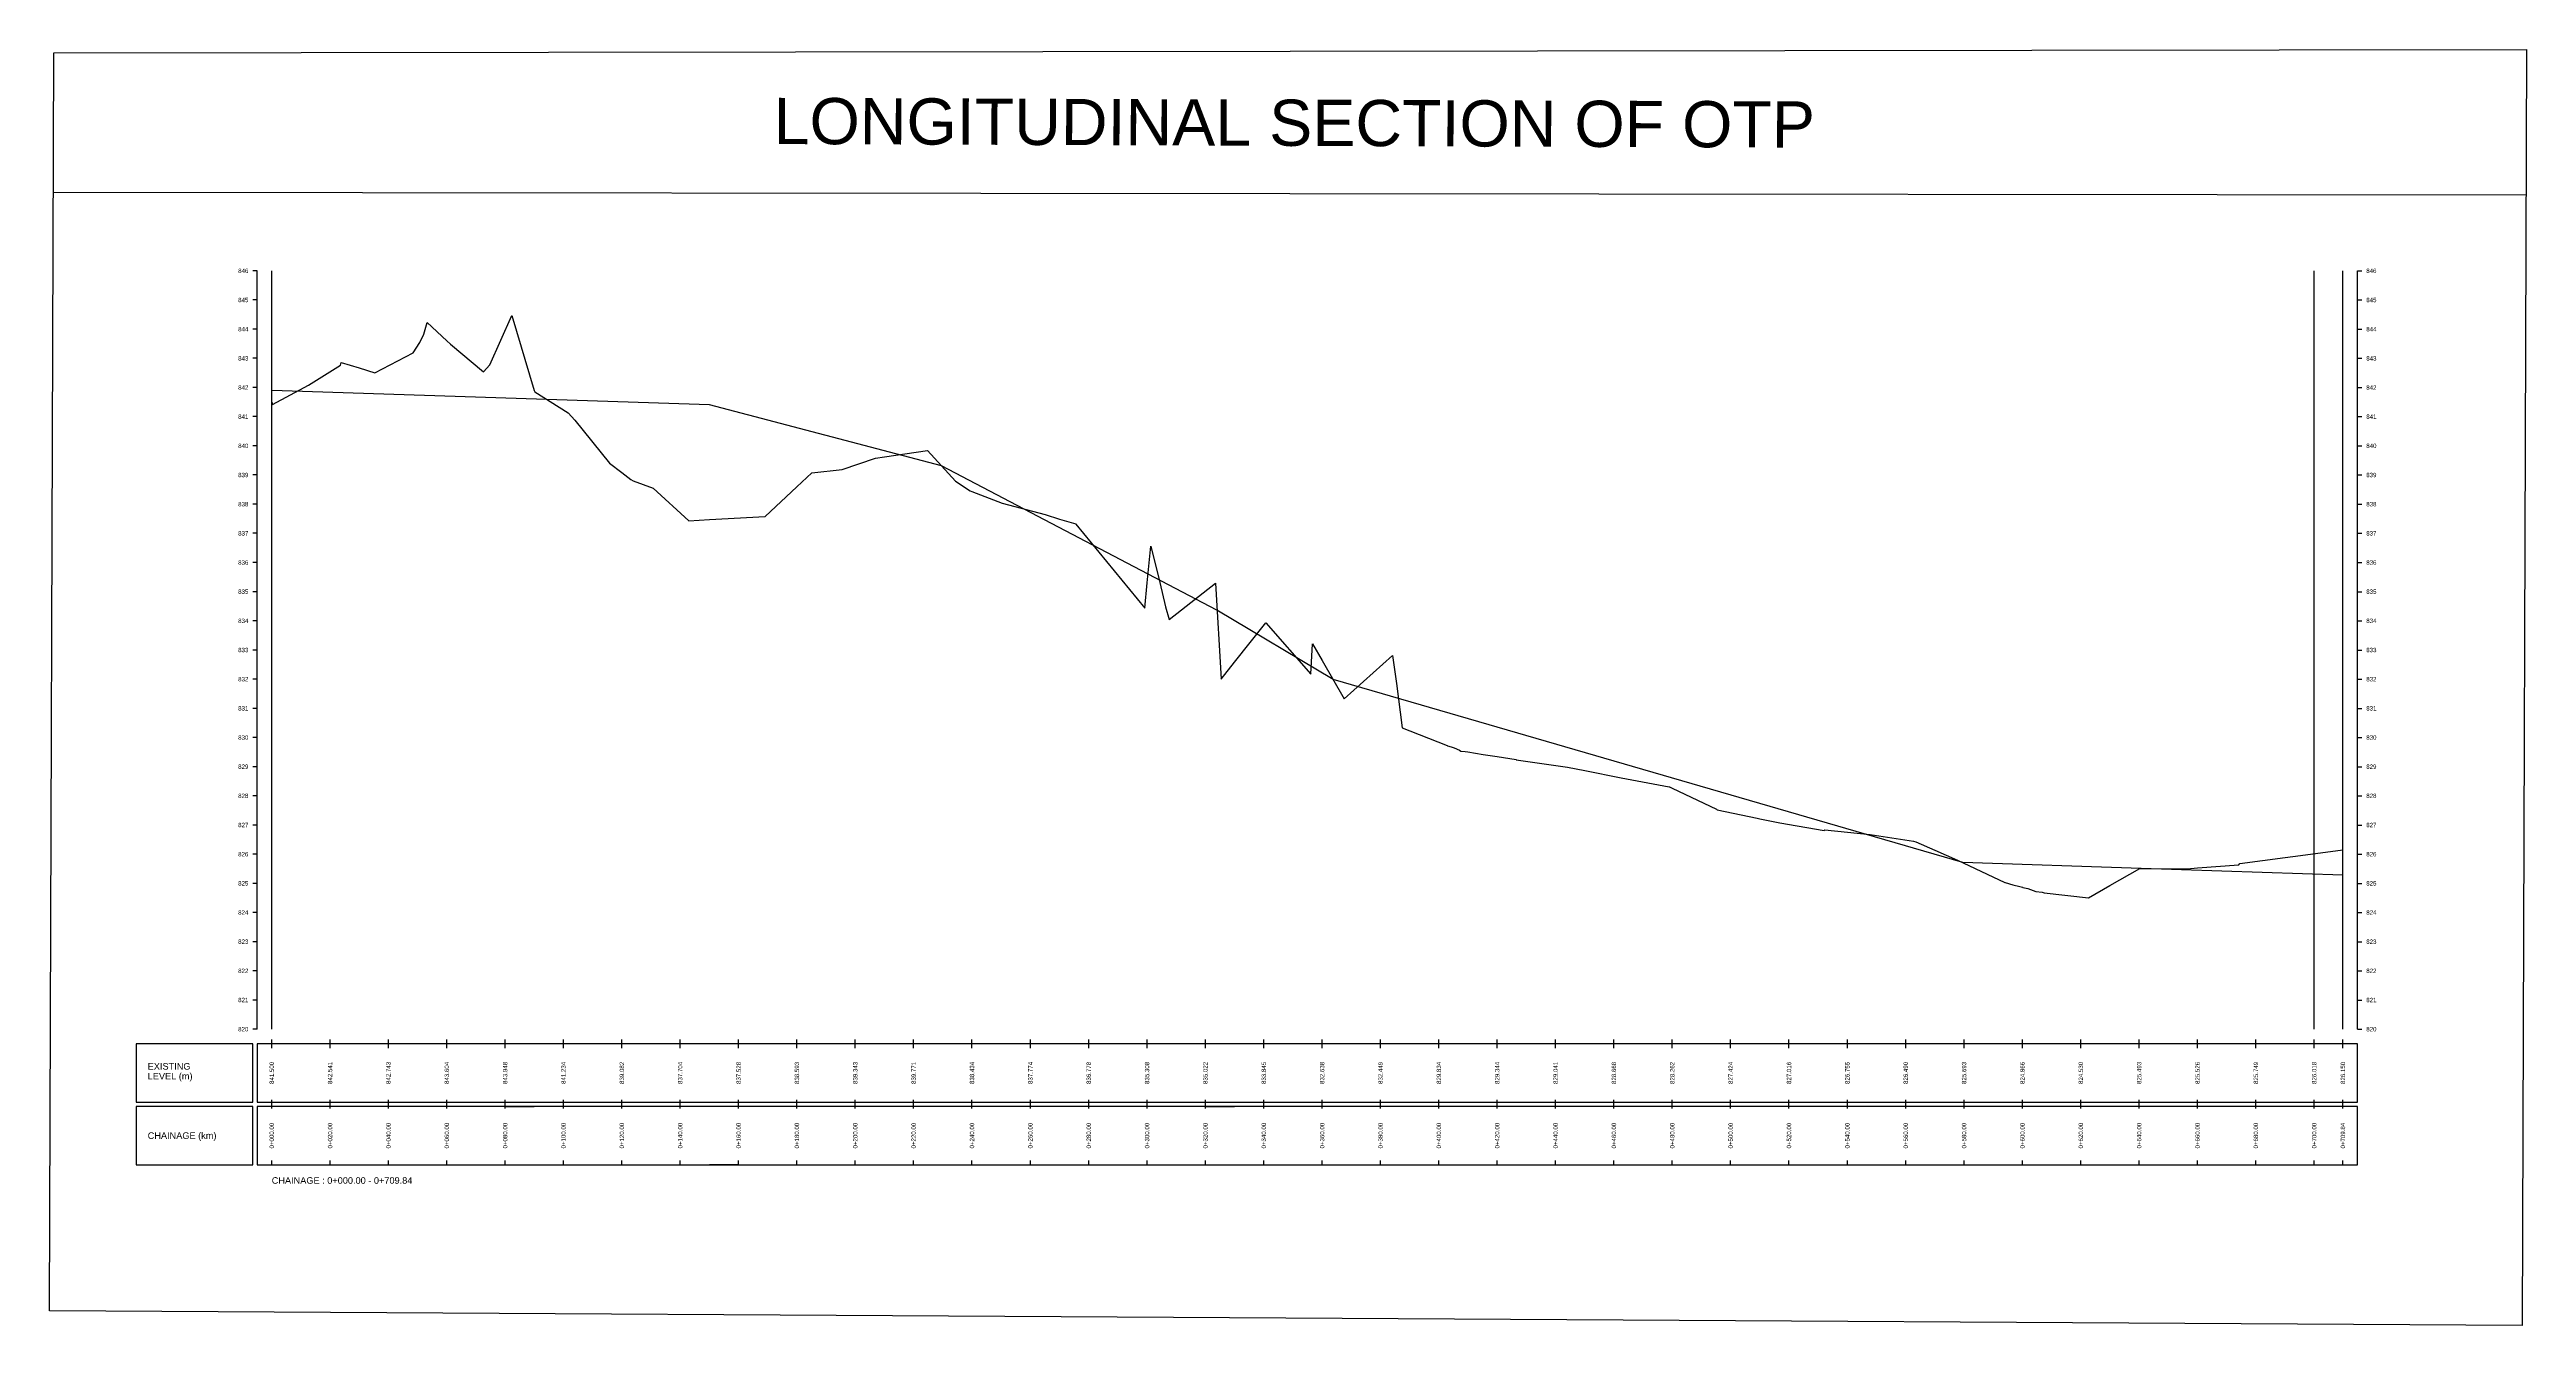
# Model space of a CAD drawing. Header units: millimetres. Extents: x 2757 to 35141, y 547 to 28513.
# Drawn here: x 24320 to 26996, y 21545 to 22925 of the extents above; entities that cross this region are included whole.
import ezdxf
from ezdxf.enums import TextEntityAlignment as Align

# ---------------------------------------------------------------- set-up
doc = ezdxf.new("R2010")
doc.units = ezdxf.units.MM
for name, color, linetype in [('Boundary', 6, 'Continuous'), ('Chainage_TXT', 7, 'Continuous'), ('GL', 3, 'Continuous'), ('GRID', 8, 'Continuous'), ('SCALE_LINE', 1, 'Continuous'), ('TitleBox', 7, 'Continuous')]:
    doc.layers.add(name, color=color, linetype=linetype)
doc.styles.add('Annotative', font='arial.ttf')
doc.styles.get("Standard").update_dxf_attribs({"font": 'arial.ttf'})

msp = doc.modelspace()

# ---------------------------------------------------------------- linework, layer by layer
at = {"layer": 'Boundary', "color": 0}
msp.add_line((24324.0406, 22770.24555), (26995.97459, 22767.26165), dxfattribs=at)
msp.add_lwpolyline([(24324.44807, 22921.07152), (26996.40344, 22924.51133), (26991.5918, 21545.09616), (24319.70384, 21560.87571)], close=True, dxfattribs=at)
at = {"layer": 'Chainage_TXT', "color": 240, "true_color": 0xed1f24}
for p, q in [((25032.77243, 22540.25192), (24559.79472, 22556.01785)), ((25283.63455, 22474.46597), (25032.77243, 22540.25192)), ((25581.28502, 22318.54394), (25283.63455, 22474.46597)), ((25706.82579, 22243.30427), (25581.28502, 22318.54394)), ((26387.14462, 22045.66104), (25706.82579, 22243.30427)), ((26579.91258, 22039.23544), (26387.14462, 22045.66104)), ((26798.06445, 22031.96372), (26579.91258, 22039.23544))]:
    msp.add_line(p, q, dxfattribs=at)
at = {"layer": 'Chainage_TXT'}
for p, q in [((24812.0495, 21781.86983), (24843.58135, 21781.86983)), ((25568.81384, 21781.86983), (25600.34568, 21781.86983)), ((26767.02403, 21781.86983), (26763.87085, 21781.86983)), ((25064.30428, 21718.80613), (25032.77243, 21718.80613)), ((25568.81384, 21718.80613), (25600.34568, 21718.80613))]:
    msp.add_line(p, q, dxfattribs=at)
at = {"layer": 'GL'}
msp.add_lwpolyline([(24559.79472, 22543.36394), (24559.795, 22543.36394), (24560.70796, 22540.68689), (24599.40296, 22561.65487), (24599.41103, 22561.66065), (24599.41213, 22561.66065), (24599.41588, 22561.66065), (24599.41815, 22561.66065), (24599.42284, 22561.66065), (24633.97855, 22583.09822), (24633.97903, 22583.09822), (24633.97907, 22583.09822), (24633.97911, 22583.09822), (24635.02351, 22586.30838), (24654.39027, 22580.23449), (24671.38936, 22574.90156), (24671.39294, 22574.90156), (24671.39415, 22574.90156), (24671.39699, 22574.90156), (24671.39953, 22574.90156), (24671.40097, 22574.90156), (24671.40522, 22574.90156), (24712.57145, 22596.66246), (24712.57187, 22596.66246), (24712.57454, 22596.66246), (24719.73401, 22607.60738), (24724.3445, 22616.76825), (24727.72849, 22629.2836), (24748.98581, 22609.69552), (24752.87015, 22606.11393), (24752.87297, 22606.11393), (24752.87407, 22606.11393), (24788.57924, 22576.16022), (24788.57926, 22576.16022), (24788.57928, 22576.16022), (24788.5796, 22576.16022), (24795.60423, 22583.65442), (24819.37799, 22637.0126), (24819.38179, 22637.0126), (24819.38278, 22637.0126), (24819.38379, 22637.0126), (24819.38513, 22637.0126), (24819.38517, 22637.0126), (24843.58135, 22555.78307), (24843.99169, 22554.40124), (24843.99175, 22554.40124), (24843.99268, 22554.40124), (24843.99383, 22554.40124), (24843.99533, 22554.40124), (24880.23422, 22531.78969), (24887.49463, 22523.8105), (24887.49567, 22523.8105), (24887.49625, 22523.8105), (24887.49667, 22523.8105), (24924.95687, 22477.14975), (24924.95973, 22477.14975), (24924.96049, 22477.14975), (24924.9618, 22477.14975), (24924.9623, 22477.14975), (24924.96267, 22477.14975), (24924.96367, 22477.14975), (24924.96403, 22477.14975), (24924.96472, 22477.14975), (24938.17689, 22467.12862), (24947.83786, 22459.8057), (24947.83871, 22459.8057), (24947.83936, 22459.8057), (24950.49843, 22458.27183), (24972.10883, 22450.34653), (24972.10949, 22450.34653), (24972.10997, 22450.34653), (24972.11005, 22450.34653), (24972.11085, 22450.34653), (24972.11143, 22450.34653), (24972.11485, 22450.34653), (25010.68984, 22415.03102), (25010.69004, 22415.03102), (25032.77243, 22416.29929), (25093.0472, 22419.76156), (25093.05062, 22419.76156), (25093.0565, 22419.76156), (25093.05779, 22419.76156), (25093.0623, 22419.76156), (25093.06762, 22419.76156), (25127.36797, 22451.69372), (25143.53563, 22466.74178), (25176.35581, 22470.52353), (25176.35932, 22470.52353), (25176.36156, 22470.52353), (25176.36283, 22470.52353), (25212.18828, 22482.82141), (25212.19151, 22482.82141), (25212.19263, 22482.82141), (25212.19303, 22482.82141), (25221.96352, 22484.24558), (25268.46851, 22491.02), (25268.46928, 22491.02), (25268.46997, 22491.02), (25298.79912, 22457.91194), (25298.80046, 22457.91194), (25298.80137, 22457.91194), (25298.80197, 22457.91194), (25314.43115, 22447.50589), (25314.4315, 22447.50589), (25314.43228, 22447.50589), (25316.55906, 22446.67641), (25349.19354, 22433.94743), (25349.19409, 22433.94743), (25349.1946, 22433.94743), (25395.53216, 22421.65147), (25395.53989, 22421.65147), (25411.1546, 22416.89783), (25428.68132, 22411.56297), (25428.68558, 22411.56297), (25428.68666, 22411.56297), (25428.68859, 22411.56297), (25428.68916, 22411.56297), (25428.68989, 22411.56297), (25428.69836, 22411.55528), (25503.26703, 22320.50861), (25505.75014, 22348.12592), (25509.95002, 22387.59654), (25509.95086, 22387.59654), (25519.64113, 22348.4223), (25525.80333, 22321.93085), (25529.66706, 22308.15876), (25579.52701, 22347.5524), (25579.53142, 22347.5524), (25579.53168, 22347.5524), (25579.53175, 22347.5524), (25579.53236, 22347.5524), (25579.53806, 22347.5524), (25585.7907, 22243.72671), (25600.34568, 22262.12542), (25633.99893, 22304.65223), (25634.00566, 22304.65223), (25634.01249, 22304.65223), (25682.7386, 22249.18859), (25682.73959, 22249.18859), (25682.73937, 22249.18859), (25682.73958, 22249.18859), (25684.42221, 22282.15615), (25694.94123, 22263.9191), (25718.71035, 22222.68944), (25718.71643, 22222.68944), (25718.71716, 22222.68944), (25718.71593, 22222.68944), (25718.71642, 22222.68944), (25718.71753, 22222.68944), (25718.71823, 22222.68944), (25718.71901, 22222.68944), (25770.9067, 22269.54841), (25775.32694, 22239.29832), (25781.5091, 22191.15182), (25781.51105, 22191.15182), (25781.5116, 22191.15182), (25789.53677, 22187.98208), (25830.02497, 22171.97367), (25830.40042, 22171.90246), (25834.22545, 22170.75543), (25837.51865, 22169.75658), (25837.6674, 22169.7027), (25843.28975, 22166.95636), (25844.92809, 22166.07877), (25849.36242, 22165.61303), (25852.44236, 22165.34166), (25868.86145, 22162.5222), (25884.13231, 22160.07224), (25904.58855, 22156.78896), (25904.62189, 22156.78318), (25904.62229, 22156.78318), (25960.19542, 22148.58845), (25960.20453, 22148.58845), (25960.20522, 22148.58845), (25960.21277, 22148.58845), (25960.21831, 22148.58845), (25978.72785, 22144.94335), (26017.93421, 22137.23359), (26070.12764, 22127.4588), (26070.13258, 22127.4588), (26070.14134, 22127.4588), (26070.13993, 22127.4588), (26070.14145, 22127.4588), (26070.151, 22127.44917), (26070.16036, 22127.44917), (26073.32339, 22125.95765), (26121.26708, 22103.33647), (26121.92232, 22102.54933), (26121.92109, 22102.54933), (26121.93598, 22102.54933), (26121.9411, 22102.54548), (26165.06893, 22093.50009), (26167.91893, 22092.90156), (26189.58425, 22088.35769), (26189.58573, 22088.35769), (26189.58673, 22088.35769), (26189.58929, 22088.35769), (26237.63567, 22080.11484), (26238.24462, 22081.10406), (26262.51448, 22078.44048), (26287.01509, 22075.74611), (26287.01602, 22075.74611), (26287.01941, 22075.74611), (26287.02127, 22075.74611), (26287.02229, 22075.74611), (26287.02757, 22075.74611), (26334.13933, 22068.81002), (26334.15031, 22068.81002), (26334.15386, 22068.81002), (26336.46619, 22067.80926), (26357.11002, 22058.87549), (26381.49488, 22048.31548), (26381.50569, 22048.31548), (26381.50779, 22048.31548), (26381.51449, 22048.31548), (26381.52418, 22048.31163), (26432.86618, 22024.09885), (26433.01533, 22023.90832), (26441.23022, 22021.62965), (26449.01717, 22019.62427), (26451.70556, 22018.86215), (26452.08863, 22018.75437), (26457.4866, 22017.49956), (26460.59656, 22016.30634), (26466.31875, 22014.40488), (26472.91037, 22013.40412), (26475.17068, 22012.744), (26523.13294, 22007.32831), (26523.17413, 22007.32254), (26523.17826, 22007.32254), (26523.17948, 22007.32254), (26523.18298, 22007.32254), (26523.18363, 22007.32254), (26523.18493, 22007.32254), (26546.3011, 22020.57307), (26578.74899, 22039.17001), (26578.74926, 22039.17001), (26578.75037, 22039.17001), (26579.91258, 22039.23544), (26629.55768, 22038.85438), (26629.56231, 22038.85438), (26629.56446, 22038.85438), (26629.56828, 22038.85438), (26629.57141, 22038.85438), (26629.57287, 22038.85438), (26640.89664, 22039.68194), (26685.65204, 22042.95368), (26685.65224, 22042.95368), (26686.50694, 22044.3586), (26735.49218, 22050.94249), (26744.07258, 22052.09722), (26744.08282, 22052.09722), (26744.08812, 22052.09722), (26744.0935, 22052.09722), (26744.11165, 22052.10107), (26779.14709, 22056.80852), (26798.06445, 22059.35085)], dxfattribs=at)
at = {"layer": 'GRID'}
for p, q in [((24559.79472, 21865.42922), (24559.79472, 22685.25725)), ((26767.02403, 21865.42922), (26767.02403, 22685.25725)), ((26798.06445, 21865.42922), (26798.06445, 22685.25725))]:
    msp.add_line(p, q, dxfattribs=at)
at = {"layer": 'SCALE_LINE'}
for p, q in [((24544.0288, 22685.25725), (24539.29902, 22685.25725)), ((24544.0288, 21865.42922), (24544.0288, 22685.25725)), ((26813.83037, 21865.42922), (26813.83037, 22685.25725)), ((26813.83037, 22685.25725), (26818.56015, 22685.25725)), ((24544.0288, 22653.72541), (24539.29902, 22653.72541)), ((26813.83037, 22653.72541), (26818.56015, 22653.72541)), ((24544.0288, 22622.19356), (24539.29902, 22622.19356)), ((26813.83037, 22622.19356), (26818.56015, 22622.19356)), ((24544.0288, 22590.66171), (24539.29902, 22590.66171)), ((26813.83037, 22590.66171), (26818.56015, 22590.66171)), ((24544.0288, 22559.12986), (24539.29902, 22559.12986)), ((26813.83037, 22559.12986), (26818.56015, 22559.12986)), ((24544.0288, 22527.59802), (24539.29902, 22527.59802)), ((26813.83037, 22527.59802), (26818.56015, 22527.59802)), ((24544.0288, 22496.06617), (24539.29902, 22496.06617)), ((26813.83037, 22496.06617), (26818.56015, 22496.06617)), ((24544.0288, 22464.53432), (24539.29902, 22464.53432)), ((26813.83037, 22464.53432), (26818.56015, 22464.53432)), ((24544.0288, 22433.00247), (24539.29902, 22433.00247)), ((26813.83037, 22433.00247), (26818.56015, 22433.00247)), ((24544.0288, 22401.47063), (24539.29902, 22401.47063)), ((26813.83037, 22401.47063), (26818.56015, 22401.47063)), ((24544.0288, 22369.93878), (24539.29902, 22369.93878)), ((26813.83037, 22369.93878), (26818.56015, 22369.93878)), ((24544.0288, 22338.40693), (24539.29902, 22338.40693)), ((26813.83037, 22338.40693), (26818.56015, 22338.40693)), ((24544.0288, 22306.87509), (24539.29902, 22306.87509)), ((26813.83037, 22306.87509), (26818.56015, 22306.87509)), ((24544.0288, 22275.34324), (24539.29902, 22275.34324)), ((26813.83037, 22275.34324), (26818.56015, 22275.34324)), ((24544.0288, 22243.81139), (24539.29902, 22243.81139)), ((26813.83037, 22243.81139), (26818.56015, 22243.81139)), ((24544.0288, 22212.27954), (24539.29902, 22212.27954)), ((26813.83037, 22212.27954), (26818.56015, 22212.27954)), ((24544.0288, 22180.7477), (24539.29902, 22180.7477)), ((26813.83037, 22180.7477), (26818.56015, 22180.7477)), ((24544.0288, 22149.21585), (24539.29902, 22149.21585)), ((26813.83037, 22149.21585), (26818.56015, 22149.21585)), ((24544.0288, 22117.684), (24539.29902, 22117.684)), ((26813.83037, 22117.684), (26818.56015, 22117.684)), ((24544.0288, 22086.15215), (24539.29902, 22086.15215)), ((26813.83037, 22086.15215), (26818.56015, 22086.15215)), ((24544.0288, 22054.62031), (24539.29902, 22054.62031)), ((26813.83037, 22054.62031), (26818.56015, 22054.62031)), ((24544.0288, 22023.08846), (24539.29902, 22023.08846)), ((26813.83037, 22023.08846), (26818.56015, 22023.08846)), ((24544.0288, 21991.55661), (24539.29902, 21991.55661)), ((26813.83037, 21991.55661), (26818.56015, 21991.55661)), ((24544.0288, 21960.02477), (24539.29902, 21960.02477)), ((26813.83037, 21960.02477), (26818.56015, 21960.02477)), ((24544.0288, 21928.49292), (24539.29902, 21928.49292)), ((26813.83037, 21928.49292), (26818.56015, 21928.49292)), ((24544.0288, 21896.96107), (24539.29902, 21896.96107)), ((26813.83037, 21896.96107), (26818.56015, 21896.96107)), ((24544.0288, 21865.42922), (24539.29902, 21865.42922)), ((26813.83037, 21865.42922), (26818.56015, 21865.42922))]:
    msp.add_line(p, q, dxfattribs=at)
at = {"layer": 'TitleBox'}
for p, q in [((24559.79472, 21844.93352), (24559.79472, 21854.39308)), ((24559.79472, 21844.93352), (24559.79472, 21854.39308)), ((24559.79472, 21844.93352), (24559.79472, 21854.39308)), ((24559.79472, 21844.93352), (24559.79472, 21854.39308)), ((24559.79472, 21844.93352), (24559.79472, 21854.39308)), ((24559.79472, 21844.93352), (24559.79472, 21854.39308)), ((24559.79472, 21844.93352), (24559.79472, 21854.39308)), ((24559.79472, 21844.93352), (24559.79472, 21854.39308)), ((24559.79472, 21844.93352), (24559.79472, 21854.39308)), ((24559.79472, 21844.93352), (24559.79472, 21854.39308)), ((24559.79472, 21844.93352), (24559.79472, 21854.39308)), ((24559.79472, 21844.93352), (24559.79472, 21854.39308)), ((24559.79472, 21844.93352), (24559.79472, 21854.39308)), ((24559.79472, 21844.93352), (24559.79472, 21854.39308)), ((24559.79472, 21844.93352), (24559.79472, 21854.39308)), ((24559.79472, 21844.93352), (24559.79472, 21854.39308)), ((24559.79472, 21844.93352), (24559.79472, 21854.39308)), ((24559.79472, 21844.93352), (24559.79472, 21854.39308)), ((24559.79472, 21844.93352), (24559.79472, 21854.39308)), ((24559.79472, 21844.93352), (24559.79472, 21854.39308)), ((24559.79472, 21844.93352), (24559.79472, 21854.39308)), ((24559.79472, 21844.93352), (24559.79472, 21854.39308)), ((24559.79472, 21844.93352), (24559.79472, 21854.39308)), ((24559.79472, 21844.93352), (24559.79472, 21854.39308)), ((24559.79472, 21844.93352), (24559.79472, 21854.39308)), ((24559.79472, 21844.93352), (24559.79472, 21854.39308)), ((24559.79472, 21844.93352), (24559.79472, 21854.39308)), ((24559.79472, 21844.93352), (24559.79472, 21854.39308)), ((24559.79472, 21844.93352), (24559.79472, 21854.39308)), ((24559.79472, 21844.93352), (24559.79472, 21854.39308)), ((24559.79472, 21844.93352), (24559.79472, 21854.39308)), ((24559.79472, 21844.93352), (24559.79472, 21854.39308)), ((24559.79472, 21844.93352), (24559.79472, 21854.39308)), ((24559.79472, 21844.93352), (24559.79472, 21854.39308)), ((24559.79472, 21844.93352), (24559.79472, 21854.39308)), ((24559.79472, 21844.93352), (24559.79472, 21854.39308)), ((24559.79472, 21844.93352), (24559.79472, 21854.39308)), ((24559.79472, 21844.93352), (24559.79472, 21854.39308)), ((24559.79472, 21844.93352), (24559.79472, 21854.39308)), ((24559.79472, 21844.93352), (24559.79472, 21854.39308)), ((24559.79472, 21844.93352), (24559.79472, 21854.39308)), ((24559.79472, 21844.93352), (24559.79472, 21854.39308)), ((24559.79472, 21844.93352), (24559.79472, 21854.39308)), ((24559.79472, 21844.93352), (24559.79472, 21854.39308)), ((24559.79472, 21844.93352), (24559.79472, 21854.39308)), ((24559.79472, 21844.93352), (24559.79472, 21854.39308)), ((24559.79472, 21844.93352), (24559.79472, 21854.39308)), ((24559.79472, 21844.93352), (24559.79472, 21854.39308)), ((24559.79472, 21844.93352), (24559.79472, 21854.39308)), ((24559.79472, 21844.93352), (24559.79472, 21854.39308)), ((24559.79472, 21844.93352), (24559.79472, 21854.39308)), ((24559.79472, 21844.93352), (24559.79472, 21854.39308)), ((24559.79472, 21844.93352), (24559.79472, 21854.39308)), ((24559.79472, 21844.93352), (24559.79472, 21854.39308)), ((24559.79472, 21844.93352), (24559.79472, 21854.39308)), ((24559.79472, 21844.93352), (24559.79472, 21854.39308)), ((24559.79472, 21844.93352), (24559.79472, 21854.39308)), ((24559.79472, 21844.93352), (24559.79472, 21854.39308)), ((24559.79472, 21844.93352), (24559.79472, 21854.39308)), ((24559.79472, 21844.93352), (24559.79472, 21854.39308)), ((24559.79472, 21844.93352), (24559.79472, 21854.39308)), ((24559.79472, 21844.93352), (24559.79472, 21854.39308)), ((24559.79472, 21844.93352), (24559.79472, 21854.39308)), ((24559.79472, 21844.93352), (24559.79472, 21854.39308)), ((24559.79472, 21844.93352), (24559.79472, 21854.39308)), ((24559.79472, 21844.93352), (24559.79472, 21854.39308)), ((24559.79472, 21844.93352), (24559.79472, 21854.39308)), ((24559.79472, 21844.93352), (24559.79472, 21854.39308)), ((24559.79472, 21844.93352), (24559.79472, 21854.39308)), ((24559.79472, 21844.93352), (24559.79472, 21854.39308)), ((24559.79472, 21844.93352), (24559.79472, 21854.39308)), ((24559.79472, 21844.93352), (24559.79472, 21854.39308)), ((24559.79472, 21844.93352), (24559.79472, 21854.39308)), ((24559.79472, 21844.93352), (24559.79472, 21854.39308)), ((24559.79472, 21844.93352), (24559.79472, 21854.39308)), ((24559.79472, 21844.93352), (24559.79472, 21854.39308)), ((24559.79472, 21844.93352), (24559.79472, 21854.39308)), ((24559.79472, 21844.93352), (24559.79472, 21854.39308)), ((24559.79472, 21844.93352), (24559.79472, 21854.39308)), ((24559.79472, 21844.93352), (24559.79472, 21854.39308)), ((24559.79472, 21844.93352), (24559.79472, 21854.39308)), ((24559.79472, 21844.93352), (24559.79472, 21854.39308)), ((24559.79472, 21844.93352), (24559.79472, 21854.39308)), ((24559.79472, 21844.93352), (24559.79472, 21854.39308)), ((24559.79472, 21844.93352), (24559.79472, 21854.39308)), ((24559.79472, 21844.93352), (24559.79472, 21854.39308)), ((24559.79472, 21844.93352), (24559.79472, 21854.39308)), ((24559.79472, 21844.93352), (24559.79472, 21854.39308)), ((24559.79472, 21844.93352), (24559.79472, 21854.39308)), ((24559.79472, 21844.93352), (24559.79472, 21854.39308)), ((24559.79472, 21844.93352), (24559.79472, 21854.39308)), ((24559.79472, 21844.93352), (24559.79472, 21854.39308)), ((24559.79472, 21844.93352), (24559.79472, 21854.39308)), ((24559.79472, 21844.93352), (24559.79472, 21854.39308)), ((24559.79472, 21844.93352), (24559.79472, 21854.39308)), ((24559.79472, 21844.93352), (24559.79472, 21854.39308)), ((24559.79472, 21844.93352), (24559.79472, 21854.39308)), ((24559.79472, 21844.93352), (24559.79472, 21854.39308)), ((24559.79472, 21844.93352), (24559.79472, 21854.39308)), ((24559.79472, 21844.93352), (24559.79472, 21854.39308)), ((24559.79472, 21844.93352), (24559.79472, 21854.39308)), ((24559.79472, 21844.93352), (24559.79472, 21854.39308)), ((24559.79472, 21844.93352), (24559.79472, 21854.39308)), ((24559.79472, 21844.93352), (24559.79472, 21854.39308)), ((24559.79472, 21844.93352), (24559.79472, 21854.39308)), ((24559.79472, 21844.93352), (24559.79472, 21854.39308)), ((24559.79472, 21844.93352), (24559.79472, 21854.39308)), ((24559.79472, 21844.93352), (24559.79472, 21854.39308)), ((24559.79472, 21844.93352), (24559.79472, 21854.39308)), ((24559.79472, 21844.93352), (24559.79472, 21854.39308)), ((24559.79472, 21844.93352), (24559.79472, 21854.39308)), ((24559.79472, 21844.93352), (24559.79472, 21854.39308)), ((24559.79472, 21844.93352), (24559.79472, 21854.39308)), ((24559.79472, 21844.93352), (24559.79472, 21854.39308)), ((24559.79472, 21844.93352), (24559.79472, 21854.39308)), ((24559.79472, 21844.93352), (24559.79472, 21854.39308)), ((24559.79472, 21844.93352), (24559.79472, 21854.39308)), ((24559.79472, 21844.93352), (24559.79472, 21854.39308)), ((24559.79472, 21844.93352), (24559.79472, 21854.39308)), ((24559.79472, 21844.93352), (24559.79472, 21854.39308)), ((24559.79472, 21844.93352), (24559.79472, 21854.39308)), ((24559.79472, 21844.93352), (24559.79472, 21854.39308)), ((24559.79472, 21844.93352), (24559.79472, 21854.39308)), ((24559.79472, 21844.93352), (24559.79472, 21854.39308)), ((24559.79472, 21844.93352), (24559.79472, 21854.39308)), ((24559.79472, 21844.93352), (24559.79472, 21854.39308)), ((24559.79472, 21844.93352), (24559.79472, 21854.39308)), ((24559.79472, 21844.93352), (24559.79472, 21854.39308)), ((24559.79472, 21844.93352), (24559.79472, 21854.39308)), ((24559.79472, 21844.93352), (24559.79472, 21854.39308)), ((24559.79472, 21844.93352), (24559.79472, 21854.39308)), ((24559.79472, 21844.93352), (24559.79472, 21854.39308)), ((24559.79472, 21844.93352), (24559.79472, 21854.39308)), ((24559.79472, 21844.93352), (24559.79472, 21854.39308)), ((24559.79472, 21844.93352), (24559.79472, 21854.39308)), ((24559.79472, 21844.93352), (24559.79472, 21854.39308)), ((24559.79472, 21844.93352), (24559.79472, 21854.39308)), ((24559.79472, 21844.93352), (24559.79472, 21854.39308)), ((24559.79472, 21844.93352), (24559.79472, 21854.39308)), ((24559.79472, 21844.93352), (24559.79472, 21854.39308)), ((24559.79472, 21844.93352), (24559.79472, 21854.39308)), ((24559.79472, 21844.93352), (24559.79472, 21854.39308)), ((24559.79472, 21844.93352), (24559.79472, 21854.39308)), ((24559.79472, 21844.93352), (24559.79472, 21854.39308)), ((24559.79472, 21844.93352), (24559.79472, 21854.39308)), ((24559.79472, 21844.93352), (24559.79472, 21854.39308)), ((24559.79472, 21844.93352), (24559.79472, 21854.39308)), ((24559.79472, 21844.93352), (24559.79472, 21854.39308)), ((24559.79472, 21844.93352), (24559.79472, 21854.39308)), ((24559.79472, 21844.93352), (24559.79472, 21854.39308)), ((24559.79472, 21844.93352), (24559.79472, 21854.39308)), ((24559.79472, 21844.93352), (24559.79472, 21854.39308)), ((24559.79472, 21844.93352), (24559.79472, 21854.39308)), ((24559.79472, 21844.93352), (24559.79472, 21854.39308)), ((24559.79472, 21844.93352), (24559.79472, 21854.39308)), ((24559.79472, 21844.93352), (24559.79472, 21854.39308)), ((24559.79472, 21844.93352), (24559.79472, 21854.39308)), ((24559.79472, 21844.93352), (24559.79472, 21854.39308)), ((24559.79472, 21844.93352), (24559.79472, 21854.39308)), ((24559.79472, 21844.93352), (24559.79472, 21854.39308)), ((24559.79472, 21844.93352), (24559.79472, 21854.39308)), ((24559.79472, 21844.93352), (24559.79472, 21854.39308)), ((24559.79472, 21844.93352), (24559.79472, 21854.39308)), ((24559.79472, 21844.93352), (24559.79472, 21854.39308)), ((24559.79472, 21844.93352), (24559.79472, 21854.39308)), ((24559.79472, 21844.93352), (24559.79472, 21854.39308)), ((24559.79472, 21844.93352), (24559.79472, 21854.39308)), ((24559.79472, 21844.93352), (24559.79472, 21854.39308)), ((24559.79472, 21844.93352), (24559.79472, 21854.39308)), ((24559.79472, 21844.93352), (24559.79472, 21854.39308)), ((24559.79472, 21844.93352), (24559.79472, 21854.39308)), ((24559.79472, 21844.93352), (24559.79472, 21854.39308)), ((24559.79472, 21844.93352), (24559.79472, 21854.39308)), ((24559.79472, 21844.93352), (24559.79472, 21854.39308)), ((24559.79472, 21844.93352), (24559.79472, 21854.39308)), ((24559.79472, 21844.93352), (24559.79472, 21854.39308)), ((24559.79472, 21844.93352), (24559.79472, 21854.39308)), ((24559.79472, 21844.93352), (24559.79472, 21854.39308)), ((24559.79472, 21844.93352), (24559.79472, 21854.39308)), ((24559.79472, 21844.93352), (24559.79472, 21854.39308)), ((24559.79472, 21844.93352), (24559.79472, 21854.39308)), ((24559.79472, 21844.93352), (24559.79472, 21854.39308)), ((24559.79472, 21844.93352), (24559.79472, 21854.39308)), ((24559.79472, 21844.93352), (24559.79472, 21854.39308)), ((24559.79472, 21844.93352), (24559.79472, 21854.39308)), ((24559.79472, 21844.93352), (24559.79472, 21854.39308)), ((24559.79472, 21844.93352), (24559.79472, 21854.39308)), ((24559.79472, 21844.93352), (24559.79472, 21854.39308)), ((24559.79472, 21844.93352), (24559.79472, 21854.39308)), ((24559.79472, 21844.93352), (24559.79472, 21854.39308)), ((24559.79472, 21844.93352), (24559.79472, 21854.39308)), ((24559.79472, 21844.93352), (24559.79472, 21854.39308)), ((24559.79472, 21844.93352), (24559.79472, 21854.39308)), ((24559.79472, 21844.93352), (24559.79472, 21854.39308)), ((24559.79472, 21844.93352), (24559.79472, 21854.39308)), ((24559.79472, 21844.93352), (24559.79472, 21854.39308)), ((24559.79472, 21844.93352), (24559.79472, 21854.39308)), ((24559.79472, 21844.93352), (24559.79472, 21854.39308)), ((24559.79472, 21844.93352), (24559.79472, 21854.39308)), ((24559.79472, 21844.93352), (24559.79472, 21854.39308)), ((24559.79472, 21844.93352), (24559.79472, 21854.39308)), ((24559.79472, 21844.93352), (24559.79472, 21854.39308)), ((24559.79472, 21844.93352), (24559.79472, 21854.39308)), ((24559.79472, 21844.93352), (24559.79472, 21854.39308)), ((24559.79472, 21844.93352), (24559.79472, 21854.39308)), ((24559.79472, 21844.93352), (24559.79472, 21854.39308)), ((24559.79472, 21844.93352), (24559.79472, 21854.39308)), ((24559.79472, 21844.93352), (24559.79472, 21854.39308)), ((24559.79472, 21844.93352), (24559.79472, 21854.39308)), ((24559.79472, 21844.93352), (24559.79472, 21854.39308)), ((24559.79472, 21844.93352), (24559.79472, 21854.39308)), ((24559.79472, 21844.93352), (24559.79472, 21854.39308)), ((24559.79472, 21844.93352), (24559.79472, 21854.39308)), ((24559.79472, 21844.93352), (24559.79472, 21854.39308)), ((24559.79472, 21844.93352), (24559.79472, 21854.39308)), ((24559.79472, 21844.93352), (24559.79472, 21854.39308)), ((24559.79472, 21844.93352), (24559.79472, 21854.39308)), ((24559.79472, 21844.93352), (24559.79472, 21854.39308)), ((24559.79472, 21844.93352), (24559.79472, 21854.39308)), ((24559.79472, 21844.93352), (24559.79472, 21854.39308)), ((24559.79472, 21844.93352), (24559.79472, 21854.39308)), ((24559.79472, 21844.93352), (24559.79472, 21854.39308)), ((24559.79472, 21844.93352), (24559.79472, 21854.39308)), ((24559.79472, 21844.93352), (24559.79472, 21854.39308)), ((24559.79472, 21844.93352), (24559.79472, 21854.39308)), ((24559.79472, 21844.93352), (24559.79472, 21854.39308)), ((24559.79472, 21844.93352), (24559.79472, 21854.39308)), ((24559.79472, 21844.93352), (24559.79472, 21854.39308)), ((24559.79472, 21844.93352), (24559.79472, 21854.39308)), ((24559.79472, 21844.93352), (24559.79472, 21854.39308)), ((24559.79472, 21844.93352), (24559.79472, 21854.39308)), ((24559.79472, 21844.93352), (24559.79472, 21854.39308)), ((24559.79472, 21844.93352), (24559.79472, 21854.39308)), ((24559.79472, 21844.93352), (24559.79472, 21854.39308)), ((24559.79472, 21844.93352), (24559.79472, 21854.39308)), ((24559.79472, 21844.93352), (24559.79472, 21854.39308)), ((24559.79472, 21844.93352), (24559.79472, 21854.39308)), ((24559.79472, 21844.93352), (24559.79472, 21854.39308)), ((24559.79472, 21844.93352), (24559.79472, 21854.39308)), ((24559.79472, 21844.93352), (24559.79472, 21854.39308)), ((24559.79472, 21844.93352), (24559.79472, 21854.39308)), ((24559.79472, 21844.93352), (24559.79472, 21854.39308)), ((24559.79472, 21844.93352), (24559.79472, 21854.39308)), ((24559.79472, 21844.93352), (24559.79472, 21854.39308)), ((24559.79472, 21844.93352), (24559.79472, 21854.39308)), ((24559.79472, 21844.93352), (24559.79472, 21854.39308)), ((24559.79472, 21844.93352), (24559.79472, 21854.39308)), ((24559.79472, 21844.93352), (24559.79472, 21854.39308)), ((24559.79472, 21844.93352), (24559.79472, 21854.39308)), ((24559.79472, 21844.93352), (24559.79472, 21854.39308)), ((24559.79472, 21844.93352), (24559.79472, 21854.39308)), ((24559.79472, 21844.93352), (24559.79472, 21854.39308)), ((24559.79472, 21844.93352), (24559.79472, 21854.39308)), ((24559.79472, 21844.93352), (24559.79472, 21854.39308)), ((24559.79472, 21844.93352), (24559.79472, 21854.39308)), ((24559.79472, 21844.93352), (24559.79472, 21854.39308)), ((24559.79472, 21844.93352), (24559.79472, 21854.39308)), ((24559.79472, 21844.93352), (24559.79472, 21854.39308)), ((24622.85842, 21844.93352), (24622.85842, 21854.39308)), ((24685.92211, 21844.93352), (24685.92211, 21854.39308)), ((24748.98581, 21844.93352), (24748.98581, 21854.39308)), ((24812.0495, 21844.93352), (24812.0495, 21854.39308)), ((24875.1132, 21844.93352), (24875.1132, 21854.39308)), ((24938.17689, 21844.93352), (24938.17689, 21854.39308)), ((25001.24059, 21844.93352), (25001.24059, 21854.39308)), ((25064.30428, 21844.93352), (25064.30428, 21854.39308)), ((25127.36797, 21844.93352), (25127.36797, 21854.39308)), ((25190.43167, 21844.93352), (25190.43167, 21854.39308)), ((25253.49536, 21844.93352), (25253.49536, 21854.39308)), ((25316.55906, 21844.93352), (25316.55906, 21854.39308)), ((25379.62275, 21844.93352), (25379.62275, 21854.39308)), ((25442.68645, 21844.93352), (25442.68645, 21854.39308)), ((25505.75014, 21844.93352), (25505.75014, 21854.39308)), ((25568.81384, 21844.93352), (25568.81384, 21854.39308)), ((25631.87753, 21844.93352), (25631.87753, 21854.39308)), ((25694.94123, 21844.93352), (25694.94123, 21854.39308)), ((25758.00492, 21844.93352), (25758.00492, 21854.39308)), ((25821.06861, 21844.93352), (25821.06861, 21854.39308)), ((25884.13231, 21844.93352), (25884.13231, 21854.39308)), ((25947.196, 21844.93352), (25947.196, 21854.39308)), ((26010.2597, 21844.93352), (26010.2597, 21854.39308)), ((26073.32339, 21844.93352), (26073.32339, 21854.39308)), ((26136.38709, 21844.93352), (26136.38709, 21854.39308)), ((26199.45078, 21844.93352), (26199.45078, 21854.39308)), ((26262.51448, 21844.93352), (26262.51448, 21854.39308)), ((26325.57817, 21844.93352), (26325.57817, 21854.39308)), ((26388.64186, 21844.93352), (26388.64186, 21854.39308)), ((26451.70556, 21844.93352), (26451.70556, 21854.39308)), ((26514.76925, 21844.93352), (26514.76925, 21854.39308)), ((26577.83295, 21844.93352), (26577.83295, 21854.39308)), ((26640.89664, 21844.93352), (26640.89664, 21854.39308)), ((26703.96034, 21844.93352), (26703.96034, 21854.39308)), ((26767.02403, 21844.93352), (26767.02403, 21854.39308)), ((26798.06454, 21844.93352), (26798.06454, 21854.39308)), ((24559.79472, 21779.50494), (24559.79472, 21788.96449)), ((24559.79472, 21779.50494), (24559.79472, 21788.96449)), ((24559.79472, 21779.50494), (24559.79472, 21788.96449)), ((24559.79472, 21779.50494), (24559.79472, 21788.96449)), ((24559.79472, 21779.50494), (24559.79472, 21788.96449)), ((24559.79472, 21779.50494), (24559.79472, 21788.96449)), ((24559.79472, 21779.50494), (24559.79472, 21788.96449)), ((24559.79472, 21779.50494), (24559.79472, 21788.96449)), ((24559.79472, 21779.50494), (24559.79472, 21788.96449)), ((24559.79472, 21779.50494), (24559.79472, 21788.96449)), ((24559.79472, 21779.50494), (24559.79472, 21788.96449)), ((24559.79472, 21779.50494), (24559.79472, 21788.96449)), ((24559.79472, 21779.50494), (24559.79472, 21788.96449)), ((24559.79472, 21779.50494), (24559.79472, 21788.96449)), ((24559.79472, 21779.50494), (24559.79472, 21788.96449)), ((24559.79472, 21779.50494), (24559.79472, 21788.96449)), ((24559.79472, 21779.50494), (24559.79472, 21788.96449)), ((24559.79472, 21779.50494), (24559.79472, 21788.96449)), ((24559.79472, 21779.50494), (24559.79472, 21788.96449)), ((24559.79472, 21779.50494), (24559.79472, 21788.96449)), ((24559.79472, 21779.50494), (24559.79472, 21788.96449)), ((24559.79472, 21779.50494), (24559.79472, 21788.96449)), ((24559.79472, 21779.50494), (24559.79472, 21788.96449)), ((24559.79472, 21779.50494), (24559.79472, 21788.96449)), ((24559.79472, 21779.50494), (24559.79472, 21788.96449)), ((24559.79472, 21779.50494), (24559.79472, 21788.96449)), ((24559.79472, 21779.50494), (24559.79472, 21788.96449)), ((24559.79472, 21779.50494), (24559.79472, 21788.96449)), ((24559.79472, 21779.50494), (24559.79472, 21788.96449)), ((24559.79472, 21779.50494), (24559.79472, 21788.96449)), ((24559.79472, 21779.50494), (24559.79472, 21788.96449)), ((24559.79472, 21779.50494), (24559.79472, 21788.96449)), ((24559.79472, 21779.50494), (24559.79472, 21788.96449)), ((24559.79472, 21779.50494), (24559.79472, 21788.96449)), ((24559.79472, 21779.50494), (24559.79472, 21788.96449)), ((24559.79472, 21779.50494), (24559.79472, 21788.96449)), ((24559.79472, 21779.50494), (24559.79472, 21788.96449)), ((24559.79472, 21779.50494), (24559.79472, 21788.96449)), ((24559.79472, 21779.50494), (24559.79472, 21788.96449)), ((24559.79472, 21779.50494), (24559.79472, 21788.96449)), ((24559.79472, 21779.50494), (24559.79472, 21788.96449)), ((24559.79472, 21779.50494), (24559.79472, 21788.96449)), ((24559.79472, 21779.50494), (24559.79472, 21788.96449)), ((24559.79472, 21779.50494), (24559.79472, 21788.96449)), ((24559.79472, 21779.50494), (24559.79472, 21788.96449)), ((24559.79472, 21779.50494), (24559.79472, 21788.96449)), ((24559.79472, 21779.50494), (24559.79472, 21788.96449)), ((24559.79472, 21779.50494), (24559.79472, 21788.96449)), ((24559.79472, 21779.50494), (24559.79472, 21788.96449)), ((24559.79472, 21779.50494), (24559.79472, 21788.96449)), ((24559.79472, 21779.50494), (24559.79472, 21788.96449)), ((24559.79472, 21779.50494), (24559.79472, 21788.96449)), ((24559.79472, 21779.50494), (24559.79472, 21788.96449)), ((24559.79472, 21779.50494), (24559.79472, 21788.96449)), ((24559.79472, 21779.50494), (24559.79472, 21788.96449)), ((24559.79472, 21779.50494), (24559.79472, 21788.96449)), ((24559.79472, 21779.50494), (24559.79472, 21788.96449)), ((24559.79472, 21779.50494), (24559.79472, 21788.96449)), ((24559.79472, 21779.50494), (24559.79472, 21788.96449)), ((24559.79472, 21779.50494), (24559.79472, 21788.96449)), ((24559.79472, 21779.50494), (24559.79472, 21788.96449)), ((24559.79472, 21779.50494), (24559.79472, 21788.96449)), ((24559.79472, 21779.50494), (24559.79472, 21788.96449)), ((24559.79472, 21779.50494), (24559.79472, 21788.96449)), ((24559.79472, 21779.50494), (24559.79472, 21788.96449)), ((24559.79472, 21779.50494), (24559.79472, 21788.96449)), ((24559.79472, 21779.50494), (24559.79472, 21788.96449)), ((24559.79472, 21779.50494), (24559.79472, 21788.96449)), ((24559.79472, 21779.50494), (24559.79472, 21788.96449)), ((24559.79472, 21779.50494), (24559.79472, 21788.96449)), ((24559.79472, 21779.50494), (24559.79472, 21788.96449)), ((24559.79472, 21779.50494), (24559.79472, 21788.96449)), ((24559.79472, 21779.50494), (24559.79472, 21788.96449)), ((24559.79472, 21779.50494), (24559.79472, 21788.96449)), ((24559.79472, 21779.50494), (24559.79472, 21788.96449)), ((24559.79472, 21779.50494), (24559.79472, 21788.96449)), ((24559.79472, 21779.50494), (24559.79472, 21788.96449)), ((24559.79472, 21779.50494), (24559.79472, 21788.96449)), ((24559.79472, 21779.50494), (24559.79472, 21788.96449)), ((24559.79472, 21779.50494), (24559.79472, 21788.96449)), ((24559.79472, 21779.50494), (24559.79472, 21788.96449)), ((24559.79472, 21779.50494), (24559.79472, 21788.96449)), ((24559.79472, 21779.50494), (24559.79472, 21788.96449)), ((24559.79472, 21779.50494), (24559.79472, 21788.96449)), ((24559.79472, 21779.50494), (24559.79472, 21788.96449)), ((24559.79472, 21779.50494), (24559.79472, 21788.96449)), ((24559.79472, 21779.50494), (24559.79472, 21788.96449)), ((24559.79472, 21779.50494), (24559.79472, 21788.96449)), ((24559.79472, 21779.50494), (24559.79472, 21788.96449)), ((24559.79472, 21779.50494), (24559.79472, 21788.96449)), ((24559.79472, 21779.50494), (24559.79472, 21788.96449)), ((24559.79472, 21779.50494), (24559.79472, 21788.96449)), ((24559.79472, 21779.50494), (24559.79472, 21788.96449)), ((24559.79472, 21779.50494), (24559.79472, 21788.96449)), ((24559.79472, 21779.50494), (24559.79472, 21788.96449)), ((24559.79472, 21779.50494), (24559.79472, 21788.96449)), ((24559.79472, 21779.50494), (24559.79472, 21788.96449)), ((24559.79472, 21779.50494), (24559.79472, 21788.96449)), ((24559.79472, 21779.50494), (24559.79472, 21788.96449)), ((24559.79472, 21779.50494), (24559.79472, 21788.96449)), ((24559.79472, 21779.50494), (24559.79472, 21788.96449)), ((24559.79472, 21779.50494), (24559.79472, 21788.96449)), ((24559.79472, 21779.50494), (24559.79472, 21788.96449)), ((24559.79472, 21779.50494), (24559.79472, 21788.96449)), ((24559.79472, 21779.50494), (24559.79472, 21788.96449)), ((24559.79472, 21779.50494), (24559.79472, 21788.96449)), ((24559.79472, 21779.50494), (24559.79472, 21788.96449)), ((24559.79472, 21779.50494), (24559.79472, 21788.96449)), ((24559.79472, 21779.50494), (24559.79472, 21788.96449)), ((24559.79472, 21779.50494), (24559.79472, 21788.96449)), ((24559.79472, 21779.50494), (24559.79472, 21788.96449)), ((24559.79472, 21779.50494), (24559.79472, 21788.96449)), ((24559.79472, 21779.50494), (24559.79472, 21788.96449)), ((24559.79472, 21779.50494), (24559.79472, 21788.96449)), ((24559.79472, 21779.50494), (24559.79472, 21788.96449)), ((24559.79472, 21779.50494), (24559.79472, 21788.96449)), ((24559.79472, 21779.50494), (24559.79472, 21788.96449)), ((24559.79472, 21779.50494), (24559.79472, 21788.96449)), ((24559.79472, 21779.50494), (24559.79472, 21788.96449)), ((24559.79472, 21779.50494), (24559.79472, 21788.96449)), ((24559.79472, 21779.50494), (24559.79472, 21788.96449)), ((24559.79472, 21779.50494), (24559.79472, 21788.96449)), ((24559.79472, 21779.50494), (24559.79472, 21788.96449)), ((24559.79472, 21779.50494), (24559.79472, 21788.96449)), ((24559.79472, 21779.50494), (24559.79472, 21788.96449)), ((24559.79472, 21779.50494), (24559.79472, 21788.96449)), ((24559.79472, 21779.50494), (24559.79472, 21788.96449)), ((24559.79472, 21779.50494), (24559.79472, 21788.96449)), ((24559.79472, 21779.50494), (24559.79472, 21788.96449)), ((24559.79472, 21779.50494), (24559.79472, 21788.96449)), ((24559.79472, 21779.50494), (24559.79472, 21788.96449)), ((24559.79472, 21779.50494), (24559.79472, 21788.96449)), ((24559.79472, 21779.50494), (24559.79472, 21788.96449)), ((24559.79472, 21779.50494), (24559.79472, 21788.96449)), ((24559.79472, 21779.50494), (24559.79472, 21788.96449)), ((24559.79472, 21779.50494), (24559.79472, 21788.96449)), ((24559.79472, 21779.50494), (24559.79472, 21788.96449)), ((24559.79472, 21779.50494), (24559.79472, 21788.96449)), ((24559.79472, 21779.50494), (24559.79472, 21788.96449)), ((24559.79472, 21779.50494), (24559.79472, 21788.96449)), ((24559.79472, 21779.50494), (24559.79472, 21788.96449)), ((24559.79472, 21779.50494), (24559.79472, 21788.96449)), ((24559.79472, 21779.50494), (24559.79472, 21788.96449)), ((24559.79472, 21779.50494), (24559.79472, 21788.96449)), ((24559.79472, 21779.50494), (24559.79472, 21788.96449)), ((24559.79472, 21779.50494), (24559.79472, 21788.96449)), ((24559.79472, 21779.50494), (24559.79472, 21788.96449)), ((24559.79472, 21779.50494), (24559.79472, 21788.96449)), ((24559.79472, 21779.50494), (24559.79472, 21788.96449)), ((24559.79472, 21779.50494), (24559.79472, 21788.96449)), ((24559.79472, 21779.50494), (24559.79472, 21788.96449)), ((24559.79472, 21779.50494), (24559.79472, 21788.96449)), ((24559.79472, 21779.50494), (24559.79472, 21788.96449)), ((24559.79472, 21779.50494), (24559.79472, 21788.96449)), ((24559.79472, 21779.50494), (24559.79472, 21788.96449)), ((24559.79472, 21779.50494), (24559.79472, 21788.96449)), ((24559.79472, 21779.50494), (24559.79472, 21788.96449)), ((24559.79472, 21779.50494), (24559.79472, 21788.96449)), ((24559.79472, 21779.50494), (24559.79472, 21788.96449)), ((24559.79472, 21779.50494), (24559.79472, 21788.96449)), ((24559.79472, 21779.50494), (24559.79472, 21788.96449)), ((24559.79472, 21779.50494), (24559.79472, 21788.96449)), ((24559.79472, 21779.50494), (24559.79472, 21788.96449)), ((24559.79472, 21779.50494), (24559.79472, 21788.96449)), ((24559.79472, 21779.50494), (24559.79472, 21788.96449)), ((24559.79472, 21779.50494), (24559.79472, 21788.96449)), ((24559.79472, 21779.50494), (24559.79472, 21788.96449)), ((24559.79472, 21779.50494), (24559.79472, 21788.96449)), ((24559.79472, 21779.50494), (24559.79472, 21788.96449)), ((24559.79472, 21779.50494), (24559.79472, 21788.96449)), ((24559.79472, 21779.50494), (24559.79472, 21788.96449)), ((24559.79472, 21779.50494), (24559.79472, 21788.96449)), ((24559.79472, 21779.50494), (24559.79472, 21788.96449)), ((24559.79472, 21779.50494), (24559.79472, 21788.96449)), ((24559.79472, 21779.50494), (24559.79472, 21788.96449)), ((24559.79472, 21779.50494), (24559.79472, 21788.96449)), ((24559.79472, 21779.50494), (24559.79472, 21788.96449)), ((24559.79472, 21779.50494), (24559.79472, 21788.96449)), ((24559.79472, 21779.50494), (24559.79472, 21788.96449)), ((24559.79472, 21779.50494), (24559.79472, 21788.96449)), ((24559.79472, 21779.50494), (24559.79472, 21788.96449)), ((24559.79472, 21779.50494), (24559.79472, 21788.96449)), ((24559.79472, 21779.50494), (24559.79472, 21788.96449)), ((24559.79472, 21779.50494), (24559.79472, 21788.96449)), ((24559.79472, 21779.50494), (24559.79472, 21788.96449)), ((24559.79472, 21779.50494), (24559.79472, 21788.96449)), ((24559.79472, 21779.50494), (24559.79472, 21788.96449)), ((24559.79472, 21779.50494), (24559.79472, 21788.96449)), ((24559.79472, 21779.50494), (24559.79472, 21788.96449)), ((24559.79472, 21779.50494), (24559.79472, 21788.96449)), ((24559.79472, 21779.50494), (24559.79472, 21788.96449)), ((24559.79472, 21779.50494), (24559.79472, 21788.96449)), ((24559.79472, 21779.50494), (24559.79472, 21788.96449)), ((24559.79472, 21779.50494), (24559.79472, 21788.96449)), ((24559.79472, 21779.50494), (24559.79472, 21788.96449)), ((24559.79472, 21779.50494), (24559.79472, 21788.96449)), ((24559.79472, 21779.50494), (24559.79472, 21788.96449)), ((24559.79472, 21779.50494), (24559.79472, 21788.96449)), ((24559.79472, 21779.50494), (24559.79472, 21788.96449)), ((24559.79472, 21779.50494), (24559.79472, 21788.96449)), ((24559.79472, 21779.50494), (24559.79472, 21788.96449)), ((24559.79472, 21779.50494), (24559.79472, 21788.96449)), ((24559.79472, 21779.50494), (24559.79472, 21788.96449)), ((24559.79472, 21779.50494), (24559.79472, 21788.96449)), ((24559.79472, 21779.50494), (24559.79472, 21788.96449)), ((24559.79472, 21779.50494), (24559.79472, 21788.96449)), ((24559.79472, 21779.50494), (24559.79472, 21788.96449)), ((24559.79472, 21779.50494), (24559.79472, 21788.96449)), ((24559.79472, 21779.50494), (24559.79472, 21788.96449)), ((24559.79472, 21779.50494), (24559.79472, 21788.96449)), ((24559.79472, 21779.50494), (24559.79472, 21788.96449)), ((24559.79472, 21779.50494), (24559.79472, 21788.96449)), ((24559.79472, 21779.50494), (24559.79472, 21788.96449)), ((24559.79472, 21779.50494), (24559.79472, 21788.96449)), ((24559.79472, 21779.50494), (24559.79472, 21788.96449)), ((24559.79472, 21779.50494), (24559.79472, 21788.96449)), ((24559.79472, 21779.50494), (24559.79472, 21788.96449)), ((24559.79472, 21779.50494), (24559.79472, 21788.96449)), ((24559.79472, 21779.50494), (24559.79472, 21788.96449)), ((24559.79472, 21779.50494), (24559.79472, 21788.96449)), ((24559.79472, 21779.50494), (24559.79472, 21788.96449)), ((24559.79472, 21779.50494), (24559.79472, 21788.96449)), ((24559.79472, 21779.50494), (24559.79472, 21788.96449)), ((24559.79472, 21779.50494), (24559.79472, 21788.96449)), ((24559.79472, 21779.50494), (24559.79472, 21788.96449)), ((24559.79472, 21779.50494), (24559.79472, 21788.96449)), ((24559.79472, 21779.50494), (24559.79472, 21788.96449)), ((24559.79472, 21779.50494), (24559.79472, 21788.96449)), ((24559.79472, 21779.50494), (24559.79472, 21788.96449)), ((24559.79472, 21779.50494), (24559.79472, 21788.96449)), ((24559.79472, 21779.50494), (24559.79472, 21788.96449)), ((24559.79472, 21779.50494), (24559.79472, 21788.96449)), ((24559.79472, 21779.50494), (24559.79472, 21788.96449)), ((24559.79472, 21779.50494), (24559.79472, 21788.96449)), ((24559.79472, 21779.50494), (24559.79472, 21788.96449)), ((24559.79472, 21779.50494), (24559.79472, 21788.96449)), ((24559.79472, 21779.50494), (24559.79472, 21788.96449)), ((24559.79472, 21779.50494), (24559.79472, 21788.96449)), ((24559.79472, 21779.50494), (24559.79472, 21788.96449)), ((24559.79472, 21779.50494), (24559.79472, 21788.96449)), ((24559.79472, 21779.50494), (24559.79472, 21788.96449)), ((24559.79472, 21779.50494), (24559.79472, 21788.96449)), ((24559.79472, 21779.50494), (24559.79472, 21788.96449)), ((24559.79472, 21779.50494), (24559.79472, 21788.96449)), ((24559.79472, 21779.50494), (24559.79472, 21788.96449)), ((24559.79472, 21779.50494), (24559.79472, 21788.96449)), ((24559.79472, 21779.50494), (24559.79472, 21788.96449)), ((24559.79472, 21779.50494), (24559.79472, 21788.96449)), ((24559.79472, 21779.50494), (24559.79472, 21788.96449)), ((24559.79472, 21779.50494), (24559.79472, 21788.96449)), ((24559.79472, 21779.50494), (24559.79472, 21788.96449)), ((24559.79472, 21779.50494), (24559.79472, 21788.96449)), ((24559.79472, 21779.50494), (24559.79472, 21788.96449)), ((24559.79472, 21779.50494), (24559.79472, 21788.96449)), ((24559.79472, 21779.50494), (24559.79472, 21788.96449)), ((24559.79472, 21779.50494), (24559.79472, 21788.96449)), ((24559.79472, 21779.50494), (24559.79472, 21788.96449)), ((24559.79472, 21779.50494), (24559.79472, 21788.96449)), ((24622.85842, 21779.50494), (24622.85842, 21788.96449)), ((24685.92211, 21779.50494), (24685.92211, 21788.96449)), ((24748.98581, 21779.50494), (24748.98581, 21788.96449)), ((24812.0495, 21779.50494), (24812.0495, 21788.96449)), ((24875.1132, 21779.50494), (24875.1132, 21788.96449)), ((24938.17689, 21779.50494), (24938.17689, 21788.96449)), ((25001.24059, 21779.50494), (25001.24059, 21788.96449)), ((25064.30428, 21779.50494), (25064.30428, 21788.96449)), ((25127.36797, 21779.50494), (25127.36797, 21788.96449)), ((25190.43167, 21779.50494), (25190.43167, 21788.96449)), ((25253.49536, 21779.50494), (25253.49536, 21788.96449)), ((25316.55906, 21779.50494), (25316.55906, 21788.96449)), ((25379.62275, 21779.50494), (25379.62275, 21788.96449)), ((25442.68645, 21779.50494), (25442.68645, 21788.96449)), ((25505.75014, 21779.50494), (25505.75014, 21788.96449)), ((25568.81384, 21779.50494), (25568.81384, 21788.96449)), ((25631.87753, 21779.50494), (25631.87753, 21788.96449)), ((25694.94123, 21779.50494), (25694.94123, 21788.96449)), ((25758.00492, 21779.50494), (25758.00492, 21788.96449)), ((25821.06861, 21779.50494), (25821.06861, 21788.96449)), ((25884.13231, 21779.50494), (25884.13231, 21788.96449)), ((25947.196, 21779.50494), (25947.196, 21788.96449)), ((26010.2597, 21779.50494), (26010.2597, 21788.96449)), ((26073.32339, 21779.50494), (26073.32339, 21788.96449)), ((26136.38709, 21779.50494), (26136.38709, 21788.96449)), ((26199.45078, 21779.50494), (26199.45078, 21788.96449)), ((26262.51448, 21779.50494), (26262.51448, 21788.96449)), ((26325.57817, 21779.50494), (26325.57817, 21788.96449)), ((26388.64186, 21779.50494), (26388.64186, 21788.96449)), ((26451.70556, 21779.50494), (26451.70556, 21788.96449)), ((26514.76925, 21779.50494), (26514.76925, 21788.96449)), ((26577.83295, 21779.50494), (26577.83295, 21788.96449)), ((26640.89664, 21779.50494), (26640.89664, 21788.96449)), ((26703.96034, 21779.50494), (26703.96034, 21788.96449)), ((26767.02403, 21779.50494), (26767.02403, 21788.96449)), ((26798.06454, 21779.50494), (26798.06454, 21788.96449)), ((24559.79472, 21718.80613), (24559.79472, 21723.53591)), ((24559.79472, 21718.80613), (24559.79472, 21723.53591)), ((24559.79472, 21718.80613), (24559.79472, 21723.53591)), ((24559.79472, 21718.80613), (24559.79472, 21723.53591)), ((24559.79472, 21718.80613), (24559.79472, 21723.53591)), ((24559.79472, 21718.80613), (24559.79472, 21723.53591)), ((24559.79472, 21718.80613), (24559.79472, 21723.53591)), ((24559.79472, 21718.80613), (24559.79472, 21723.53591)), ((24559.79472, 21718.80613), (24559.79472, 21723.53591)), ((24559.79472, 21718.80613), (24559.79472, 21723.53591)), ((24559.79472, 21718.80613), (24559.79472, 21723.53591)), ((24559.79472, 21718.80613), (24559.79472, 21723.53591)), ((24559.79472, 21718.80613), (24559.79472, 21723.53591)), ((24559.79472, 21718.80613), (24559.79472, 21723.53591)), ((24559.79472, 21718.80613), (24559.79472, 21723.53591)), ((24559.79472, 21718.80613), (24559.79472, 21723.53591)), ((24559.79472, 21718.80613), (24559.79472, 21723.53591)), ((24559.79472, 21718.80613), (24559.79472, 21723.53591)), ((24559.79472, 21718.80613), (24559.79472, 21723.53591)), ((24559.79472, 21718.80613), (24559.79472, 21723.53591)), ((24559.79472, 21718.80613), (24559.79472, 21723.53591)), ((24559.79472, 21718.80613), (24559.79472, 21723.53591)), ((24559.79472, 21718.80613), (24559.79472, 21723.53591)), ((24559.79472, 21718.80613), (24559.79472, 21723.53591)), ((24559.79472, 21718.80613), (24559.79472, 21723.53591)), ((24559.79472, 21718.80613), (24559.79472, 21723.53591)), ((24559.79472, 21718.80613), (24559.79472, 21723.53591)), ((24559.79472, 21718.80613), (24559.79472, 21723.53591)), ((24559.79472, 21718.80613), (24559.79472, 21723.53591)), ((24559.79472, 21718.80613), (24559.79472, 21723.53591)), ((24559.79472, 21718.80613), (24559.79472, 21723.53591)), ((24559.79472, 21718.80613), (24559.79472, 21723.53591)), ((24559.79472, 21718.80613), (24559.79472, 21723.53591)), ((24559.79472, 21718.80613), (24559.79472, 21723.53591)), ((24559.79472, 21718.80613), (24559.79472, 21723.53591)), ((24559.79472, 21718.80613), (24559.79472, 21723.53591)), ((24559.79472, 21718.80613), (24559.79472, 21723.53591)), ((24559.79472, 21718.80613), (24559.79472, 21723.53591)), ((24559.79472, 21718.80613), (24559.79472, 21723.53591)), ((24559.79472, 21718.80613), (24559.79472, 21723.53591)), ((24559.79472, 21718.80613), (24559.79472, 21723.53591)), ((24559.79472, 21718.80613), (24559.79472, 21723.53591)), ((24559.79472, 21718.80613), (24559.79472, 21723.53591)), ((24559.79472, 21718.80613), (24559.79472, 21723.53591)), ((24559.79472, 21718.80613), (24559.79472, 21723.53591)), ((24559.79472, 21718.80613), (24559.79472, 21723.53591)), ((24559.79472, 21718.80613), (24559.79472, 21723.53591)), ((24559.79472, 21718.80613), (24559.79472, 21723.53591)), ((24559.79472, 21718.80613), (24559.79472, 21723.53591)), ((24559.79472, 21718.80613), (24559.79472, 21723.53591)), ((24559.79472, 21718.80613), (24559.79472, 21723.53591)), ((24559.79472, 21718.80613), (24559.79472, 21723.53591)), ((24559.79472, 21718.80613), (24559.79472, 21723.53591)), ((24559.79472, 21718.80613), (24559.79472, 21723.53591)), ((24559.79472, 21718.80613), (24559.79472, 21723.53591)), ((24559.79472, 21718.80613), (24559.79472, 21723.53591)), ((24559.79472, 21718.80613), (24559.79472, 21723.53591)), ((24559.79472, 21718.80613), (24559.79472, 21723.53591)), ((24559.79472, 21718.80613), (24559.79472, 21723.53591)), ((24559.79472, 21718.80613), (24559.79472, 21723.53591)), ((24559.79472, 21718.80613), (24559.79472, 21723.53591)), ((24559.79472, 21718.80613), (24559.79472, 21723.53591)), ((24559.79472, 21718.80613), (24559.79472, 21723.53591)), ((24559.79472, 21718.80613), (24559.79472, 21723.53591)), ((24559.79472, 21718.80613), (24559.79472, 21723.53591)), ((24559.79472, 21718.80613), (24559.79472, 21723.53591)), ((24559.79472, 21718.80613), (24559.79472, 21723.53591)), ((24559.79472, 21718.80613), (24559.79472, 21723.53591)), ((24559.79472, 21718.80613), (24559.79472, 21723.53591)), ((24559.79472, 21718.80613), (24559.79472, 21723.53591)), ((24559.79472, 21718.80613), (24559.79472, 21723.53591)), ((24559.79472, 21718.80613), (24559.79472, 21723.53591)), ((24559.79472, 21718.80613), (24559.79472, 21723.53591)), ((24559.79472, 21718.80613), (24559.79472, 21723.53591)), ((24559.79472, 21718.80613), (24559.79472, 21723.53591)), ((24559.79472, 21718.80613), (24559.79472, 21723.53591)), ((24559.79472, 21718.80613), (24559.79472, 21723.53591)), ((24559.79472, 21718.80613), (24559.79472, 21723.53591)), ((24559.79472, 21718.80613), (24559.79472, 21723.53591)), ((24559.79472, 21718.80613), (24559.79472, 21723.53591)), ((24559.79472, 21718.80613), (24559.79472, 21723.53591)), ((24559.79472, 21718.80613), (24559.79472, 21723.53591)), ((24559.79472, 21718.80613), (24559.79472, 21723.53591)), ((24559.79472, 21718.80613), (24559.79472, 21723.53591)), ((24559.79472, 21718.80613), (24559.79472, 21723.53591)), ((24559.79472, 21718.80613), (24559.79472, 21723.53591)), ((24559.79472, 21718.80613), (24559.79472, 21723.53591)), ((24559.79472, 21718.80613), (24559.79472, 21723.53591)), ((24559.79472, 21718.80613), (24559.79472, 21723.53591)), ((24559.79472, 21718.80613), (24559.79472, 21723.53591)), ((24559.79472, 21718.80613), (24559.79472, 21723.53591)), ((24559.79472, 21718.80613), (24559.79472, 21723.53591)), ((24559.79472, 21718.80613), (24559.79472, 21723.53591)), ((24559.79472, 21718.80613), (24559.79472, 21723.53591)), ((24559.79472, 21718.80613), (24559.79472, 21723.53591)), ((24559.79472, 21718.80613), (24559.79472, 21723.53591)), ((24559.79472, 21718.80613), (24559.79472, 21723.53591)), ((24559.79472, 21718.80613), (24559.79472, 21723.53591)), ((24559.79472, 21718.80613), (24559.79472, 21723.53591)), ((24559.79472, 21718.80613), (24559.79472, 21723.53591)), ((24559.79472, 21718.80613), (24559.79472, 21723.53591)), ((24559.79472, 21718.80613), (24559.79472, 21723.53591)), ((24559.79472, 21718.80613), (24559.79472, 21723.53591)), ((24559.79472, 21718.80613), (24559.79472, 21723.53591)), ((24559.79472, 21718.80613), (24559.79472, 21723.53591)), ((24559.79472, 21718.80613), (24559.79472, 21723.53591)), ((24559.79472, 21718.80613), (24559.79472, 21723.53591)), ((24559.79472, 21718.80613), (24559.79472, 21723.53591)), ((24559.79472, 21718.80613), (24559.79472, 21723.53591)), ((24559.79472, 21718.80613), (24559.79472, 21723.53591)), ((24559.79472, 21718.80613), (24559.79472, 21723.53591)), ((24559.79472, 21718.80613), (24559.79472, 21723.53591)), ((24559.79472, 21718.80613), (24559.79472, 21723.53591)), ((24559.79472, 21718.80613), (24559.79472, 21723.53591)), ((24559.79472, 21718.80613), (24559.79472, 21723.53591)), ((24559.79472, 21718.80613), (24559.79472, 21723.53591)), ((24559.79472, 21718.80613), (24559.79472, 21723.53591)), ((24559.79472, 21718.80613), (24559.79472, 21723.53591)), ((24559.79472, 21718.80613), (24559.79472, 21723.53591)), ((24559.79472, 21718.80613), (24559.79472, 21723.53591)), ((24559.79472, 21718.80613), (24559.79472, 21723.53591)), ((24559.79472, 21718.80613), (24559.79472, 21723.53591)), ((24559.79472, 21718.80613), (24559.79472, 21723.53591)), ((24559.79472, 21718.80613), (24559.79472, 21723.53591)), ((24559.79472, 21718.80613), (24559.79472, 21723.53591)), ((24559.79472, 21718.80613), (24559.79472, 21723.53591)), ((24559.79472, 21718.80613), (24559.79472, 21723.53591)), ((24559.79472, 21718.80613), (24559.79472, 21723.53591)), ((24559.79472, 21718.80613), (24559.79472, 21723.53591)), ((24559.79472, 21718.80613), (24559.79472, 21723.53591)), ((24559.79472, 21718.80613), (24559.79472, 21723.53591)), ((24559.79472, 21718.80613), (24559.79472, 21723.53591)), ((24559.79472, 21718.80613), (24559.79472, 21723.53591)), ((24559.79472, 21718.80613), (24559.79472, 21723.53591)), ((24559.79472, 21718.80613), (24559.79472, 21723.53591)), ((24559.79472, 21718.80613), (24559.79472, 21723.53591)), ((24559.79472, 21718.80613), (24559.79472, 21723.53591)), ((24559.79472, 21718.80613), (24559.79472, 21723.53591)), ((24559.79472, 21718.80613), (24559.79472, 21723.53591)), ((24559.79472, 21718.80613), (24559.79472, 21723.53591)), ((24559.79472, 21718.80613), (24559.79472, 21723.53591)), ((24559.79472, 21718.80613), (24559.79472, 21723.53591)), ((24559.79472, 21718.80613), (24559.79472, 21723.53591)), ((24559.79472, 21718.80613), (24559.79472, 21723.53591)), ((24559.79472, 21718.80613), (24559.79472, 21723.53591)), ((24559.79472, 21718.80613), (24559.79472, 21723.53591)), ((24559.79472, 21718.80613), (24559.79472, 21723.53591)), ((24559.79472, 21718.80613), (24559.79472, 21723.53591)), ((24559.79472, 21718.80613), (24559.79472, 21723.53591)), ((24559.79472, 21718.80613), (24559.79472, 21723.53591)), ((24559.79472, 21718.80613), (24559.79472, 21723.53591)), ((24559.79472, 21718.80613), (24559.79472, 21723.53591)), ((24559.79472, 21718.80613), (24559.79472, 21723.53591)), ((24559.79472, 21718.80613), (24559.79472, 21723.53591)), ((24559.79472, 21718.80613), (24559.79472, 21723.53591)), ((24559.79472, 21718.80613), (24559.79472, 21723.53591)), ((24559.79472, 21718.80613), (24559.79472, 21723.53591)), ((24559.79472, 21718.80613), (24559.79472, 21723.53591)), ((24559.79472, 21718.80613), (24559.79472, 21723.53591)), ((24559.79472, 21718.80613), (24559.79472, 21723.53591)), ((24559.79472, 21718.80613), (24559.79472, 21723.53591)), ((24559.79472, 21718.80613), (24559.79472, 21723.53591)), ((24559.79472, 21718.80613), (24559.79472, 21723.53591)), ((24559.79472, 21718.80613), (24559.79472, 21723.53591)), ((24559.79472, 21718.80613), (24559.79472, 21723.53591)), ((24559.79472, 21718.80613), (24559.79472, 21723.53591)), ((24559.79472, 21718.80613), (24559.79472, 21723.53591)), ((24559.79472, 21718.80613), (24559.79472, 21723.53591)), ((24559.79472, 21718.80613), (24559.79472, 21723.53591)), ((24559.79472, 21718.80613), (24559.79472, 21723.53591)), ((24559.79472, 21718.80613), (24559.79472, 21723.53591)), ((24559.79472, 21718.80613), (24559.79472, 21723.53591)), ((24559.79472, 21718.80613), (24559.79472, 21723.53591)), ((24559.79472, 21718.80613), (24559.79472, 21723.53591)), ((24559.79472, 21718.80613), (24559.79472, 21723.53591)), ((24559.79472, 21718.80613), (24559.79472, 21723.53591)), ((24559.79472, 21718.80613), (24559.79472, 21723.53591)), ((24559.79472, 21718.80613), (24559.79472, 21723.53591)), ((24559.79472, 21718.80613), (24559.79472, 21723.53591)), ((24559.79472, 21718.80613), (24559.79472, 21723.53591)), ((24559.79472, 21718.80613), (24559.79472, 21723.53591)), ((24559.79472, 21718.80613), (24559.79472, 21723.53591)), ((24559.79472, 21718.80613), (24559.79472, 21723.53591)), ((24559.79472, 21718.80613), (24559.79472, 21723.53591)), ((24559.79472, 21718.80613), (24559.79472, 21723.53591)), ((24559.79472, 21718.80613), (24559.79472, 21723.53591)), ((24559.79472, 21718.80613), (24559.79472, 21723.53591)), ((24559.79472, 21718.80613), (24559.79472, 21723.53591)), ((24559.79472, 21718.80613), (24559.79472, 21723.53591)), ((24559.79472, 21718.80613), (24559.79472, 21723.53591)), ((24559.79472, 21718.80613), (24559.79472, 21723.53591)), ((24559.79472, 21718.80613), (24559.79472, 21723.53591)), ((24559.79472, 21718.80613), (24559.79472, 21723.53591)), ((24559.79472, 21718.80613), (24559.79472, 21723.53591)), ((24559.79472, 21718.80613), (24559.79472, 21723.53591)), ((24559.79472, 21718.80613), (24559.79472, 21723.53591)), ((24559.79472, 21718.80613), (24559.79472, 21723.53591)), ((24559.79472, 21718.80613), (24559.79472, 21723.53591)), ((24559.79472, 21718.80613), (24559.79472, 21723.53591)), ((24559.79472, 21718.80613), (24559.79472, 21723.53591)), ((24559.79472, 21718.80613), (24559.79472, 21723.53591)), ((24559.79472, 21718.80613), (24559.79472, 21723.53591)), ((24559.79472, 21718.80613), (24559.79472, 21723.53591)), ((24559.79472, 21718.80613), (24559.79472, 21723.53591)), ((24559.79472, 21718.80613), (24559.79472, 21723.53591)), ((24559.79472, 21718.80613), (24559.79472, 21723.53591)), ((24559.79472, 21718.80613), (24559.79472, 21723.53591)), ((24559.79472, 21718.80613), (24559.79472, 21723.53591)), ((24559.79472, 21718.80613), (24559.79472, 21723.53591)), ((24559.79472, 21718.80613), (24559.79472, 21723.53591)), ((24559.79472, 21718.80613), (24559.79472, 21723.53591)), ((24559.79472, 21718.80613), (24559.79472, 21723.53591)), ((24559.79472, 21718.80613), (24559.79472, 21723.53591)), ((24559.79472, 21718.80613), (24559.79472, 21723.53591)), ((24559.79472, 21718.80613), (24559.79472, 21723.53591)), ((24559.79472, 21718.80613), (24559.79472, 21723.53591)), ((24559.79472, 21718.80613), (24559.79472, 21723.53591)), ((24559.79472, 21718.80613), (24559.79472, 21723.53591)), ((24559.79472, 21718.80613), (24559.79472, 21723.53591)), ((24559.79472, 21718.80613), (24559.79472, 21723.53591)), ((24559.79472, 21718.80613), (24559.79472, 21723.53591)), ((24559.79472, 21718.80613), (24559.79472, 21723.53591)), ((24559.79472, 21718.80613), (24559.79472, 21723.53591)), ((24559.79472, 21718.80613), (24559.79472, 21723.53591)), ((24559.79472, 21718.80613), (24559.79472, 21723.53591)), ((24559.79472, 21718.80613), (24559.79472, 21723.53591)), ((24559.79472, 21718.80613), (24559.79472, 21723.53591)), ((24559.79472, 21718.80613), (24559.79472, 21723.53591)), ((24559.79472, 21718.80613), (24559.79472, 21723.53591)), ((24559.79472, 21718.80613), (24559.79472, 21723.53591)), ((24559.79472, 21718.80613), (24559.79472, 21723.53591)), ((24559.79472, 21718.80613), (24559.79472, 21723.53591)), ((24559.79472, 21718.80613), (24559.79472, 21723.53591)), ((24559.79472, 21718.80613), (24559.79472, 21723.53591)), ((24559.79472, 21718.80613), (24559.79472, 21723.53591)), ((24559.79472, 21718.80613), (24559.79472, 21723.53591)), ((24559.79472, 21718.80613), (24559.79472, 21723.53591)), ((24559.79472, 21718.80613), (24559.79472, 21723.53591)), ((24559.79472, 21718.80613), (24559.79472, 21723.53591)), ((24559.79472, 21718.80613), (24559.79472, 21723.53591)), ((24559.79472, 21718.80613), (24559.79472, 21723.53591)), ((24559.79472, 21718.80613), (24559.79472, 21723.53591)), ((24559.79472, 21718.80613), (24559.79472, 21723.53591)), ((24559.79472, 21718.80613), (24559.79472, 21723.53591)), ((24559.79472, 21718.80613), (24559.79472, 21723.53591)), ((24559.79472, 21718.80613), (24559.79472, 21723.53591)), ((24559.79472, 21718.80613), (24559.79472, 21723.53591)), ((24559.79472, 21718.80613), (24559.79472, 21723.53591)), ((24559.79472, 21718.80613), (24559.79472, 21723.53591)), ((24559.79472, 21718.80613), (24559.79472, 21723.53591)), ((24559.79472, 21718.80613), (24559.79472, 21723.53591)), ((24559.79472, 21718.80613), (24559.79472, 21723.53591)), ((24559.79472, 21718.80613), (24559.79472, 21723.53591)), ((24559.79472, 21718.80613), (24559.79472, 21723.53591)), ((24559.79472, 21718.80613), (24559.79472, 21723.53591)), ((24559.79472, 21718.80613), (24559.79472, 21723.53591)), ((24559.79472, 21718.80613), (24559.79472, 21723.53591)), ((24559.79472, 21718.80613), (24559.79472, 21723.53591)), ((24622.85842, 21718.80613), (24622.85842, 21723.53591)), ((24685.92211, 21718.80613), (24685.92211, 21723.53591)), ((24748.98581, 21718.80613), (24748.98581, 21723.53591)), ((24812.0495, 21718.80613), (24812.0495, 21723.53591)), ((24875.1132, 21718.80613), (24875.1132, 21723.53591)), ((24938.17689, 21718.80613), (24938.17689, 21723.53591)), ((25001.24059, 21718.80613), (25001.24059, 21723.53591)), ((25064.30428, 21718.80613), (25064.30428, 21723.53591)), ((25127.36797, 21718.80613), (25127.36797, 21723.53591)), ((25190.43167, 21718.80613), (25190.43167, 21723.53591)), ((25253.49536, 21718.80613), (25253.49536, 21723.53591)), ((25316.55906, 21718.80613), (25316.55906, 21723.53591)), ((25379.62275, 21718.80613), (25379.62275, 21723.53591)), ((25442.68645, 21718.80613), (25442.68645, 21723.53591)), ((25505.75014, 21718.80613), (25505.75014, 21723.53591)), ((25568.81384, 21718.80613), (25568.81384, 21723.53591)), ((25631.87753, 21718.80613), (25631.87753, 21723.53591)), ((25694.94123, 21718.80613), (25694.94123, 21723.53591)), ((25758.00492, 21718.80613), (25758.00492, 21723.53591)), ((25821.06861, 21718.80613), (25821.06861, 21723.53591)), ((25884.13231, 21718.80613), (25884.13231, 21723.53591)), ((25947.196, 21718.80613), (25947.196, 21723.53591)), ((26010.2597, 21718.80613), (26010.2597, 21723.53591)), ((26073.32339, 21718.80613), (26073.32339, 21723.53591)), ((26136.38709, 21718.80613), (26136.38709, 21723.53591)), ((26199.45078, 21718.80613), (26199.45078, 21723.53591)), ((26262.51448, 21718.80613), (26262.51448, 21723.53591)), ((26325.57817, 21718.80613), (26325.57817, 21723.53591)), ((26388.64186, 21718.80613), (26388.64186, 21723.53591)), ((26451.70556, 21718.80613), (26451.70556, 21723.53591)), ((26514.76925, 21718.80613), (26514.76925, 21723.53591)), ((26577.83295, 21718.80613), (26577.83295, 21723.53591)), ((26640.89664, 21718.80613), (26640.89664, 21723.53591)), ((26703.96034, 21718.80613), (26703.96034, 21723.53591)), ((26767.02403, 21718.80613), (26767.02403, 21723.53591)), ((26798.06454, 21718.80613), (26798.06454, 21723.53591))]:
    msp.add_line(p, q, dxfattribs=at)
for points in [[(24413.17163, 21849.6633), (24413.17163, 21786.59961), (24539.29902, 21786.59961), (24539.29902, 21849.6633)], [(24544.0288, 21849.6633), (24544.0288, 21786.59961), (26813.83046, 21786.59961), (26813.83046, 21849.6633)], [(24413.17163, 21781.86983), (24413.17163, 21718.80613), (24539.29902, 21718.80613), (24539.29902, 21781.86983)], [(24544.0288, 21781.86983), (24544.0288, 21718.80613), (26813.83046, 21718.80613), (26813.83046, 21781.86983)]]:
    msp.add_lwpolyline(points, close=True, dxfattribs=at)

# ---------------------------------------------------------------- texts
for s, p in [('846', (24534.56925, 22685.25725)), ('845', (24534.56925, 22653.72541)), ('844', (24534.56925, 22622.19356)), ('843', (24534.56925, 22590.66171)), ('842', (24534.56925, 22559.12986)), ('841', (24534.56925, 22527.59802)), ('840', (24534.56925, 22496.06617)), ('839', (24534.56925, 22464.53432)), ('838', (24534.56925, 22433.00247)), ('837', (24534.56925, 22401.47063)), ('836', (24534.56925, 22369.93878)), ('835', (24534.56925, 22338.40693)), ('834', (24534.56925, 22306.87509)), ('833', (24534.56925, 22275.34324)), ('832', (24534.56925, 22243.81139)), ('831', (24534.56925, 22212.27954)), ('830', (24534.56925, 22180.7477)), ('829', (24534.56925, 22149.21585)), ('828', (24534.56925, 22117.684)), ('827', (24534.56925, 22086.15215)), ('826', (24534.56925, 22054.62031)), ('825', (24534.56925, 22023.08846)), ('824', (24534.56925, 21991.55661)), ('823', (24534.56925, 21960.02477)), ('822', (24534.56925, 21928.49292)), ('821', (24534.56925, 21896.96107)), ('820', (24534.56925, 21865.42922))]:
    msp.add_text(s, height=4.729777).set_placement(p, align=Align.MIDDLE_RIGHT)
for s, p in [('846', (26823.28993, 22685.25725)), ('845', (26823.28993, 22653.72541)), ('844', (26823.28993, 22622.19356)), ('843', (26823.28993, 22590.66171)), ('842', (26823.28993, 22559.12986)), ('841', (26823.28993, 22527.59802)), ('840', (26823.28993, 22496.06617)), ('839', (26823.28993, 22464.53432)), ('838', (26823.28993, 22433.00247)), ('837', (26823.28993, 22401.47063)), ('836', (26823.28993, 22369.93878)), ('835', (26823.28993, 22338.40693)), ('834', (26823.28993, 22306.87509)), ('833', (26823.28993, 22275.34324)), ('832', (26823.28993, 22243.81139)), ('831', (26823.28993, 22212.27954)), ('830', (26823.28993, 22180.7477)), ('829', (26823.28993, 22149.21585)), ('828', (26823.28993, 22117.684)), ('827', (26823.28993, 22086.15215)), ('826', (26823.28993, 22054.62031)), ('825', (26823.28993, 22023.08846)), ('824', (26823.28993, 21991.55661)), ('823', (26823.28993, 21960.02477)), ('822', (26823.28993, 21928.49292)), ('821', (26823.28993, 21896.96107)), ('820', (26823.28993, 21865.42922))]:
    msp.add_text(s, height=4.729777).set_placement(p, align=Align.MIDDLE_LEFT)
at = {"layer": 'Boundary', "color": 0, "insert": (25102.27018, 22872.30909), "char_height": 50, "width": 1187.0238177, "attachment_point": 1, "rotation": 359.79903673, "style": 'Annotative'}
msp.add_mtext('LONGITUDINAL SECTION OF OTP', dxfattribs=at)
at = {"layer": 'TitleBox'}
for s, height, p in [('EXISTING', 7.094666, (24425.78437, 21825.22612)), ('LEVEL (m)', 7.094666, (24425.78437, 21814.58412)), ('CHAINAGE (km)', 7.0946656, (24425.78437, 21750.33798))]:
    msp.add_text(s, height=height, dxfattribs=at).set_placement(p, align=Align.MIDDLE_LEFT)
for s, p in [('841.500', (24559.79472, 21818.13145)), ('842.541', (24622.85842, 21818.13145)), ('842.743', (24685.92211, 21818.13145)), ('843.604', (24748.98581, 21818.13145)), ('843.948', (24812.0495, 21818.13145)), ('841.234', (24875.1132, 21818.13145)), ('839.082', (24938.17689, 21818.13145)), ('837.704', (25001.24059, 21818.13145)), ('837.528', (25064.30428, 21818.13145)), ('838.593', (25127.36797, 21818.13145)), ('839.343', (25190.43167, 21818.13145)), ('839.771', (25253.49536, 21818.13145)), ('838.434', (25316.55906, 21818.13145)), ('837.774', (25379.62275, 21818.13145)), ('836.778', (25442.68645, 21818.13145)), ('835.308', (25505.75014, 21818.13145)), ('835.022', (25568.81384, 21818.13145)), ('833.845', (25631.87753, 21818.13145)), ('832.638', (25694.94123, 21818.13145)), ('832.449', (25758.00492, 21818.13145)), ('829.834', (25821.06861, 21818.13145)), ('829.344', (25884.13231, 21818.13145)), ('829.041', (25947.196, 21818.13145)), ('828.668', (26010.2597, 21818.13145)), ('828.262', (26073.32339, 21818.13145)), ('827.424', (26136.38709, 21818.13145)), ('827.016', (26199.45078, 21818.13145)), ('826.755', (26262.51448, 21818.13145)), ('826.490', (26325.57817, 21818.13145)), ('825.693', (26388.64186, 21818.13145)), ('824.866', (26451.70556, 21818.13145)), ('824.530', (26514.76925, 21818.13145)), ('825.493', (26577.83295, 21818.13145)), ('825.526', (26640.89664, 21818.13145)), ('825.749', (26703.96034, 21818.13145)), ('826.018', (26767.02403, 21818.13145)), ('826.150', (26798.06454, 21818.13145)), ('0+000.00', (24559.79472, 21750.33798)), ('0+020.00', (24622.85842, 21750.33798)), ('0+040.00', (24685.92211, 21750.33798)), ('0+060.00', (24748.98581, 21750.33798)), ('0+080.00', (24812.0495, 21750.33798)), ('0+100.00', (24875.1132, 21750.33798)), ('0+120.00', (24938.17689, 21750.33798)), ('0+140.00', (25001.24059, 21750.33798)), ('0+160.00', (25064.30428, 21750.33798)), ('0+180.00', (25127.36797, 21750.33798)), ('0+200.00', (25190.43167, 21750.33798)), ('0+220.00', (25253.49536, 21750.33798)), ('0+240.00', (25316.55906, 21750.33798)), ('0+260.00', (25379.62275, 21750.33798)), ('0+280.00', (25442.68645, 21750.33798)), ('0+300.00', (25505.75014, 21750.33798)), ('0+320.00', (25568.81384, 21750.33798)), ('0+340.00', (25631.87753, 21750.33798)), ('0+360.00', (25694.94123, 21750.33798)), ('0+380.00', (25758.00492, 21750.33798)), ('0+400.00', (25821.06861, 21750.33798)), ('0+420.00', (25884.13231, 21750.33798)), ('0+440.00', (25947.196, 21750.33798)), ('0+460.00', (26010.2597, 21750.33798)), ('0+480.00', (26073.32339, 21750.33798)), ('0+500.00', (26136.38709, 21750.33798)), ('0+520.00', (26199.45078, 21750.33798)), ('0+540.00', (26262.51448, 21750.33798)), ('0+560.00', (26325.57817, 21750.33798)), ('0+580.00', (26388.64186, 21750.33798)), ('0+600.00', (26451.70556, 21750.33798)), ('0+620.00', (26514.76925, 21750.33798)), ('0+640.00', (26577.83295, 21750.33798)), ('0+660.00', (26640.89664, 21750.33798)), ('0+680.00', (26703.96034, 21750.33798)), ('0+700.00', (26767.02403, 21750.33798)), ('0+709.84', (26798.06454, 21750.33798))]:
    msp.add_text(s, height=4.729777, rotation=90, dxfattribs=at).set_placement(p, align=Align.MIDDLE_CENTER)
msp.add_text('CHAINAGE : 0+000.00 - 0+709.84', height=7.0946656, dxfattribs=at).set_placement((24559.79472, 21698.31043))

doc.saveas('drawing.dxf')
